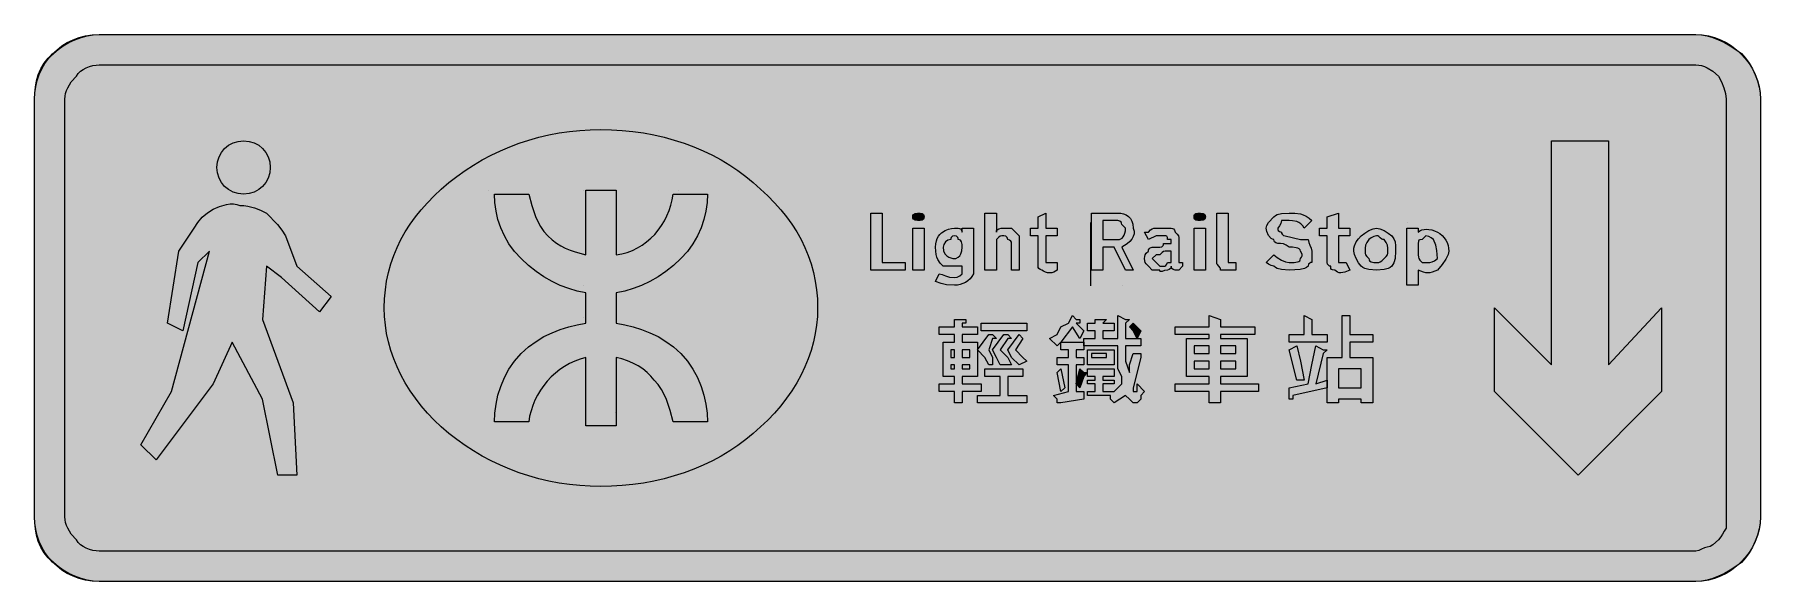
# Model space of a CAD drawing. Header units: metres. Extents: x 11 to 555, y 50 to 222.
import ezdxf

# ---------------------------------------------------------------- set-up
doc = ezdxf.new("R2010")
doc.units = ezdxf.units.M
for name, color, linetype, true_color in [('FILL_BLUE_0000FF', 7, 'Continuous', 0x0000ff), ('FILL_RED_FF0000', 7, 'Continuous', 0xff0000), ('FILL_WHITE_FFFFFF', 7, 'Continuous', 0xffffff), ('STROKE_BLUE_0000FF', 7, 'Continuous', 0x0000ff), ('STROKE_WHITE_FFFFFF', 7, 'Continuous', 0xffffff)]:
    doc.layers.add(name, color=color, linetype=linetype, true_color=true_color)

msp = doc.modelspace()

# ---------------------------------------------------------------- hatches: boundary and pattern name
at = {"layer": 'FILL_BLUE_0000FF', "true_color": 0x0000ff}
h = msp.add_hatch(color=7, dxfattribs=at)
h.dxf.hatch_style = 1
h.paths.add_polyline_path([(535.05, 212.88), (535.95, 212.82), (536.85, 212.65), (537.75, 212.37), (538.65, 211.98), (540.45, 210.85), (542.25, 209.28), (543.13, 207.48), (543.9, 205.68), (544.44, 203.88), (544.65, 202.08), (544.65, 70.08), (544.65, 66.48), (543.94, 65.58), (543.45, 64.68), (542.96, 63.78), (542.25, 62.88), (540.45, 61.23), (539.55, 60.69), (538.65, 60.48), (537.75, 60.29), (536.85, 59.88), (535.95, 59.47), (535.05, 59.28), (31.05, 59.28), (30.1, 59.34), (29.08, 59.5), (28.03, 59.79), (27, 60.18), (26.02, 60.69), (25.14, 61.3), (24.41, 62.04), (23.85, 62.88), (22.27, 64.68), (21.15, 66.48), (20.76, 67.38), (20.47, 68.28), (20.31, 69.18), (20.25, 70.08), (20.25, 202.08), (20.31, 202.98), (20.47, 203.88), (20.76, 204.78), (21.15, 205.68), (22.27, 207.48), (23.85, 209.28), (24.41, 210.12), (25.14, 210.85), (26.02, 211.47), (27, 211.98), (28.03, 212.37), (29.08, 212.65), (30.1, 212.82), (31.05, 212.88), (535.05, 212.88)])
at = {"layer": 'FILL_RED_FF0000', "true_color": 0xff0000}
h = msp.add_hatch(color=7, dxfattribs=at)
h.dxf.hatch_style = 1
h.paths.add_polyline_path([(186.09, 79.75), (182.76, 79.96), (179.47, 80.3), (176.21, 80.79), (173, 81.4), (169.83, 82.15), (166.72, 83.02), (163.65, 84.03), (160.64, 85.16), (157.69, 86.42), (154.81, 87.8), (151.99, 89.3), (149.24, 90.92), (146.56, 92.66), (143.97, 94.51), (141.45, 96.48), (139.05, 98.55), (136.78, 100.69), (134.67, 102.91), (132.69, 105.2), (130.87, 107.55), (129.19, 109.96), (127.67, 112.42), (126.3, 114.93), (125.08, 117.48), (124.02, 120.07), (123.12, 122.69), (122.38, 125.34), (121.8, 128), (121.39, 130.69), (121.13, 133.38), (121.05, 136.08), (121.13, 138.98), (121.39, 141.82), (121.8, 144.6), (122.38, 147.33), (123.12, 150), (124.02, 152.62), (125.08, 155.18), (126.3, 157.68), (127.67, 160.13), (129.19, 162.52), (130.87, 164.85), (132.69, 167.13), (134.67, 169.35), (136.78, 171.52), (139.05, 173.63), (141.45, 175.68), (143.97, 177.65), (146.56, 179.5), (149.24, 181.24), (151.99, 182.86), (154.81, 184.36), (157.69, 185.74), (160.64, 187), (163.65, 188.13), (166.72, 189.14), (169.83, 190.01), (173, 190.76), (176.21, 191.37), (179.47, 191.86), (182.76, 192.2), (186.09, 192.41), (189.45, 192.48), (192.82, 192.41), (196.19, 192.2), (199.54, 191.86), (202.86, 191.37), (206.14, 190.76), (209.38, 190.01), (212.57, 189.14), (215.7, 188.13), (218.76, 187), (221.74, 185.74), (224.63, 184.36), (227.42, 182.86), (230.11, 181.24), (232.68, 179.5), (235.13, 177.65), (237.45, 175.68), (239.85, 173.63), (242.12, 171.52), (244.23, 169.35), (246.21, 167.13), (248.03, 164.85), (249.71, 162.52), (251.23, 160.13), (252.6, 157.68), (253.82, 155.18), (254.88, 152.62), (255.78, 150), (256.52, 147.33), (257.1, 144.6), (257.51, 141.82), (257.77, 138.98), (257.85, 136.08), (257.77, 133.38), (257.51, 130.69), (257.1, 128), (256.52, 125.34), (255.78, 122.69), (254.88, 120.07), (253.82, 117.48), (252.6, 114.93), (251.23, 112.42), (249.71, 109.96), (248.03, 107.55), (246.21, 105.2), (244.23, 102.91), (242.12, 100.69), (239.85, 98.55), (237.45, 96.48), (235.13, 94.51), (232.68, 92.66), (230.11, 90.92), (227.42, 89.3), (224.63, 87.8), (221.74, 86.42), (218.76, 85.16), (215.7, 84.03), (212.57, 83.02), (209.38, 82.15), (206.14, 81.4), (202.86, 80.79), (199.54, 80.3), (196.19, 79.96), (192.82, 79.75), (189.45, 79.68), (186.09, 79.75)])
at = {"layer": 'FILL_WHITE_FFFFFF', "true_color": 0xffffff}
h = msp.add_hatch(color=7, dxfattribs=at)
h.dxf.hatch_style = 1
h.paths.add_polyline_path([(536.85, 222.37), (538.65, 222.05), (540.45, 221.53), (542.25, 220.83), (544.05, 219.96), (545.85, 218.94), (547.65, 217.77), (549.45, 216.48), (550.74, 215.02), (551.91, 213.39), (552.93, 211.61), (553.8, 209.73), (554.5, 207.8), (555.02, 205.85), (555.34, 203.93), (555.45, 202.08), (555.45, 70.08), (555.34, 68.23), (555.02, 66.31), (554.5, 64.36), (553.8, 62.43), (552.93, 60.55), (551.91, 58.77), (550.74, 57.14), (549.45, 55.68), (547.65, 54.39), (545.85, 53.22), (544.05, 52.2), (542.25, 51.33), (540.45, 50.63), (538.65, 50.11), (536.85, 49.79), (535.05, 49.68), (31.05, 49.68), (29.2, 49.79), (27.28, 50.11), (25.33, 50.63), (23.4, 51.33), (21.52, 52.2), (19.74, 53.22), (18.11, 54.39), (16.65, 55.68), (15.01, 57.14), (13.69, 58.77), (12.64, 60.55), (11.85, 62.43), (11.28, 64.36), (10.91, 66.31), (10.71, 68.23), (10.65, 70.08), (10.65, 202.08), (10.71, 203.93), (10.91, 205.85), (11.28, 207.8), (11.85, 209.73), (12.64, 211.61), (13.69, 213.39), (15.01, 215.02), (16.65, 216.48), (18.11, 217.77), (19.74, 218.94), (21.52, 219.96), (23.4, 220.83), (25.33, 221.53), (27.28, 222.05), (29.2, 222.37), (31.05, 222.48), (535.05, 222.48), (536.85, 222.37)])
h = msp.add_hatch(color=7, dxfattribs=at)
h.dxf.hatch_style = 1
h.paths.add_polyline_path([(84.89, 178.74), (84.41, 177.14), (83.66, 175.71), (82.65, 174.48), (81.42, 173.47), (79.99, 172.72), (78.39, 172.24), (76.65, 172.08), (74.91, 172.24), (73.31, 172.72), (71.88, 173.47), (70.65, 174.48), (69.64, 175.71), (68.89, 177.14), (68.41, 178.74), (68.25, 180.48), (68.41, 182.22), (68.89, 183.82), (69.64, 185.25), (70.65, 186.48), (71.88, 187.49), (73.31, 188.24), (74.91, 188.72), (76.65, 188.88), (78.39, 188.72), (79.99, 188.24), (81.42, 187.49), (82.65, 186.48), (83.66, 185.25), (84.41, 183.82), (84.89, 182.22), (85.05, 180.48), (84.89, 178.74)])
h = msp.add_hatch(color=7, dxfattribs=at)
h.dxf.hatch_style = 1
h.paths.add_polyline_path([(507.45, 118.08), (524.25, 136.08), (524.25, 109.68), (497.85, 83.28), (471.45, 109.68), (471.45, 136.08), (489.45, 118.08), (489.45, 188.88), (507.45, 188.88), (507.45, 118.08)])
h = msp.add_hatch(color=7, dxfattribs=at)
h.dxf.hatch_style = 1
h.paths.add_polyline_path([(82.65, 107.28), (73.05, 125.28), (67.05, 112.08), (49.05, 88.08), (44.25, 92.88), (53.85, 109.68), (65.85, 154.08), (62.25, 150.48), (57.45, 128.88), (52.65, 131.28), (56.25, 154.08), (61.05, 161.28), (62.16, 163.06), (63.6, 164.73), (65.27, 166.17), (67.05, 167.28), (69.04, 168.14), (71.25, 168.78), (72.37, 168.94), (73.46, 168.97), (74.5, 168.82), (75.45, 168.48), (76.75, 168.43), (77.94, 168.27), (80.1, 167.73), (82.03, 166.96), (83.85, 166.08), (87.3, 162.48), (88.74, 160.68), (89.85, 158.88), (93.45, 149.28), (104.25, 139.68), (100.65, 134.88), (88.65, 145.68), (83.85, 149.28), (82.65, 132.48), (92.25, 106.08), (93.45, 83.28), (87.45, 83.28), (82.65, 107.28)])
h = msp.add_hatch(color=7, dxfattribs=at)
h.dxf.hatch_style = 1
h.paths.add_polyline_path([(184.65, 140.88), (181.95, 141.44), (179.27, 142.23), (176.61, 143.24), (174, 144.48), (171.44, 145.94), (168.96, 147.63), (166.55, 149.54), (164.25, 151.68), (162.17, 153.98), (160.41, 156.39), (158.96, 158.87), (157.8, 161.43), (156.93, 164.04), (156.32, 166.7), (155.96, 169.38), (155.85, 172.08), (166.65, 172.08), (167.59, 168.5), (168.75, 165.03), (169.49, 163.37), (170.36, 161.79), (171.41, 160.28), (172.65, 158.88), (174, 157.64), (175.37, 156.59), (176.76, 155.72), (178.2, 154.98), (179.69, 154.36), (181.26, 153.82), (184.65, 152.88), (184.65, 173.28), (194.25, 173.28), (194.25, 152.88), (196.02, 153.19), (197.73, 153.66), (199.37, 154.27), (200.94, 155.04), (202.44, 155.93), (203.85, 156.95), (205.17, 158.09), (206.4, 159.33), (207.53, 160.67), (208.56, 162.1), (209.48, 163.61), (210.28, 165.2), (210.97, 166.85), (211.53, 168.55), (211.96, 170.3), (212.25, 172.08), (223.05, 172.08), (222.94, 169.38), (222.58, 166.7), (221.97, 164.04), (221.1, 161.43), (219.94, 158.87), (218.49, 156.39), (216.73, 153.98), (214.65, 151.68), (212.35, 149.54), (209.94, 147.63), (207.46, 145.94), (204.9, 144.48), (202.29, 143.24), (199.63, 142.23), (196.95, 141.44), (194.25, 140.88), (194.25, 131.28), (196.95, 130.77), (199.63, 130.12), (202.29, 129.3), (204.9, 128.28), (207.46, 127.04), (209.94, 125.54), (212.35, 123.77), (214.65, 121.68), (216.73, 119.32), (218.49, 116.79), (219.94, 114.11), (221.1, 111.33), (221.97, 108.5), (222.58, 105.65), (222.94, 102.83), (223.05, 100.08), (212.25, 100.08), (211.31, 103.66), (210.15, 107.13), (209.41, 108.79), (208.54, 110.37), (207.49, 111.88), (206.25, 113.28), (205.24, 114.57), (204.04, 115.75), (202.66, 116.82), (201.15, 117.78), (199.52, 118.62), (197.81, 119.35), (196.05, 119.97), (194.25, 120.48), (194.25, 98.88), (184.65, 98.88), (184.65, 120.48), (182.88, 119.96), (181.17, 119.31), (179.53, 118.53), (177.96, 117.63), (176.46, 116.62), (175.05, 115.5), (173.73, 114.29), (172.5, 112.98), (171.37, 111.59), (170.34, 110.12), (169.42, 108.58), (168.62, 106.98), (167.93, 105.32), (167.37, 103.61), (166.94, 101.86), (166.65, 100.08), (155.85, 100.08), (155.96, 102.83), (156.32, 105.65), (156.93, 108.5), (157.8, 111.33), (158.96, 114.11), (160.41, 116.79), (162.17, 119.32), (164.25, 121.68), (166.55, 123.77), (168.96, 125.54), (171.44, 127.04), (174, 128.28), (176.61, 129.3), (179.27, 130.12), (181.95, 130.77), (184.65, 131.28), (184.65, 140.88)])
h = msp.add_hatch(color=7, dxfattribs=at)
h.dxf.hatch_style = 1
h.paths.add_polyline_path([(274.65, 166.08), (278.25, 166.08), (278.25, 150.48), (285.45, 150.48), (285.45, 148.08), (274.65, 148.08), (274.65, 166.08)])
h = msp.add_hatch(color=7, dxfattribs=at)
h.dxf.hatch_style = 1
h.paths.add_polyline_path([(291.4, 164.48), (291.26, 164.19), (290.85, 163.83), (290.25, 163.68), (289.37, 163.7), (288.6, 163.83), (288.06, 164.19), (287.9, 164.48), (287.85, 164.88), (287.9, 165.28), (288.06, 165.57), (288.6, 165.93), (289.37, 166.06), (290.25, 166.08), (290.85, 165.93), (291.26, 165.57), (291.4, 165.28), (291.45, 164.88), (291.4, 164.48)])
h = msp.add_hatch(color=7, dxfattribs=at)
h.dxf.hatch_style = 1
h.paths.add_polyline_path([(319, 156.88), (318.86, 157.17), (318.45, 157.53), (317.85, 157.68), (317.8, 158.08), (317.66, 158.37), (317.25, 158.73), (316.65, 158.88), (315.94, 158.86), (315.45, 158.73), (314.96, 158.37), (314.25, 157.68), (314.25, 156.48), (314.25, 148.08), (310.65, 148.08), (310.65, 166.08), (314.25, 166.08), (314.25, 160.08), (314.3, 160.48), (314.46, 160.77), (315, 161.13), (315.77, 161.26), (316.65, 161.28), (319.05, 161.28), (321.45, 158.88), (321.45, 156.48), (321.45, 148.08), (319.05, 148.08), (319.05, 156.48), (319, 156.88)])
h = msp.add_hatch(color=7, dxfattribs=at)
h.dxf.hatch_style = 1
h.paths.add_polyline_path([(331.05, 150.48), (332.25, 150.48), (333.45, 150.48), (333.45, 148.08), (332.95, 147.69), (332.36, 147.4), (331.72, 147.24), (331.05, 147.18), (330.38, 147.24), (329.74, 147.4), (329.15, 147.69), (328.65, 148.08), (328.05, 148.23), (327.64, 148.59), (327.5, 148.88), (327.45, 149.28), (327.45, 150.48), (327.45, 158.88), (325.05, 158.88), (325.05, 161.28), (327.45, 161.28), (327.45, 164.88), (329.85, 166.08), (329.85, 161.28), (333.45, 161.28), (333.45, 158.88), (329.85, 158.88), (329.85, 150.48), (331.05, 150.48)])
h = msp.add_hatch(color=7, dxfattribs=at)
h.dxf.hatch_style = 1
h.paths.add_polyline_path([(351.45, 155.28), (347.85, 155.28), (347.85, 148.08), (344.25, 148.08), (344.25, 166.08), (352.65, 166.08), (353.55, 166.02), (354.41, 165.84), (355.22, 165.51), (355.95, 165.03), (356.56, 164.38), (357.04, 163.55), (357.34, 162.52), (357.45, 161.28), (357.74, 160.38), (357.73, 159.5), (357.47, 158.64), (357, 157.83), (356.36, 157.07), (355.59, 156.39), (354.74, 155.78), (353.85, 155.28), (357.45, 148.08), (355.05, 148.08), (351.45, 155.28)])
h.paths.add_polyline_path([(353.1, 157.74), (353.53, 157.9), (353.94, 158.19), (354.3, 158.58), (354.61, 159.09), (354.84, 159.7), (355, 160.44), (355.05, 161.28), (353.85, 162.48), (353.8, 162.88), (353.66, 163.17), (353.25, 163.53), (352.65, 163.68), (347.85, 163.68), (347.85, 157.68), (352.65, 157.68), (353.1, 157.74)], flags=16)
h = msp.add_hatch(color=7, dxfattribs=at)
h.dxf.hatch_style = 1
h.paths.add_polyline_path([(380.2, 164.48), (380.04, 164.19), (379.5, 163.83), (378.73, 163.7), (377.85, 163.68), (377.25, 163.83), (376.84, 164.19), (376.7, 164.48), (376.65, 164.88), (376.7, 165.28), (376.84, 165.57), (377.25, 165.93), (377.85, 166.08), (378.73, 166.06), (379.5, 165.93), (380.04, 165.57), (380.2, 165.28), (380.25, 164.88), (380.2, 164.48)])
h = msp.add_hatch(color=7, dxfattribs=at)
h.dxf.hatch_style = 1
h.paths.add_polyline_path([(383.85, 166.08), (387.45, 166.08), (387.45, 150.48), (388.65, 150.48), (389.85, 150.48), (389.85, 148.08), (388.65, 148.08), (386.25, 148.08), (385.05, 148.08), (385, 148.48), (384.86, 148.79), (384.45, 149.28), (384.04, 149.77), (383.9, 150.08), (383.85, 150.48), (383.85, 166.08)])
h = msp.add_hatch(color=7, dxfattribs=at)
h.dxf.hatch_style = 1
h.paths.add_polyline_path([(410.95, 162.07), (410.36, 162.67), (409.72, 163.09), (409.05, 163.38), (407.74, 163.64), (406.65, 163.68), (404.25, 163.68), (404.06, 162.8), (403.65, 162.03), (403.05, 161.28), (403.1, 160.88), (403.24, 160.59), (403.65, 160.23), (404.25, 160.08), (404.3, 159.68), (404.44, 159.39), (404.85, 159.03), (405.45, 158.88), (410.25, 157.68), (411.45, 157.68), (412.65, 157.68), (412.84, 156.78), (413.25, 155.88), (413.66, 154.98), (413.85, 154.08), (413.85, 152.88), (413.85, 151.68), (413.85, 150.48), (413.45, 150.43), (413.16, 150.29), (412.8, 149.88), (412.65, 149.28), (412.15, 148.88), (411.54, 148.59), (410.1, 148.23), (408.43, 148.1), (406.65, 148.08), (404.25, 148.23), (402.94, 148.59), (402.35, 148.88), (401.85, 149.28), (400.97, 149.47), (400.2, 149.88), (399.45, 150.48), (401.85, 152.88), (402.94, 152), (404.25, 151.23), (405.56, 150.69), (406.65, 150.48), (408.22, 150.5), (409.35, 150.63), (409.74, 150.77), (410.02, 150.99), (410.19, 151.28), (410.25, 151.68), (410.59, 152.13), (410.76, 152.56), (410.78, 152.97), (410.7, 153.33), (410.25, 154.08), (410.14, 154.48), (409.86, 154.77), (409.43, 154.99), (408.9, 155.13), (407.72, 155.26), (406.65, 155.28), (405.75, 155.97), (404.85, 156.33), (403.95, 156.46), (403.05, 156.48), (402.45, 156.63), (402.04, 156.99), (401.9, 157.28), (401.85, 157.68), (401.4, 157.79), (400.97, 158.07), (400.2, 159.03), (399.66, 160.21), (399.45, 161.28), (399.66, 162.18), (400.2, 163.08), (401.85, 164.88), (402.35, 165.28), (402.94, 165.57), (404.25, 165.93), (406.65, 166.08), (408.45, 166.04), (410.25, 165.78), (411.15, 165.49), (412.05, 165.07), (412.95, 164.47), (413.85, 163.68), (411.45, 161.28), (410.95, 162.07)])
h = msp.add_hatch(color=7, dxfattribs=at)
h.dxf.hatch_style = 1
h.paths.add_polyline_path([(423.45, 150.48), (424.65, 150.48), (425.85, 148.08), (424.26, 147.4), (423, 147.18), (422.46, 147.24), (421.97, 147.4), (421.05, 148.08), (420.36, 148.1), (420, 148.23), (419.87, 148.59), (419.85, 149.28), (419.45, 149.33), (419.16, 149.47), (418.8, 149.88), (418.65, 150.48), (418.65, 158.88), (416.25, 158.88), (416.25, 161.28), (418.65, 161.28), (418.65, 164.88), (422.25, 166.08), (422.25, 161.28), (425.85, 161.28), (425.85, 158.88), (422.25, 158.88), (422.25, 150.48), (423.45, 150.48)])
h = msp.add_hatch(color=7, dxfattribs=at)
h.dxf.hatch_style = 1
h.paths.add_polyline_path([(287.85, 148.08), (287.85, 161.28), (291.45, 161.28), (291.45, 148.08), (287.85, 148.08)])
h = msp.add_hatch(color=7, dxfattribs=at)
h.dxf.hatch_style = 1
h.paths.add_polyline_path([(296.57, 150.22), (295.8, 151.38), (295.49, 152.12), (295.26, 152.99), (295.1, 154.04), (295.05, 155.28), (295.12, 156.34), (295.31, 157.26), (295.6, 158.06), (295.99, 158.75), (296.44, 159.33), (296.95, 159.82), (298.05, 160.53), (299.15, 160.96), (300.11, 161.19), (301.05, 161.28), (302.25, 161.28), (302.65, 161.23), (302.94, 161.09), (303.3, 160.68), (303.45, 160.08), (303.45, 161.28), (307.05, 161.28), (307.05, 146.88), (306.55, 146.04), (305.94, 145.3), (305.26, 144.69), (304.5, 144.18), (303.69, 143.79), (302.83, 143.5), (301.95, 143.34), (301.05, 143.28), (298.5, 143.43), (296.83, 143.79), (295.05, 144.48), (296.25, 146.88), (297.17, 146.69), (298.2, 146.28), (299.46, 145.87), (301.05, 145.68), (301.93, 145.87), (302.7, 146.28), (303.45, 146.88), (303.45, 148.08), (303.45, 149.28), (301.05, 149.28), (297.45, 149.28), (296.57, 150.22)])
h.paths.add_polyline_path([(300.04, 158.37), (299.9, 158.08), (299.85, 157.68), (298.97, 157.47), (298.2, 156.93), (297.66, 156.16), (297.45, 155.28), (297.6, 154.09), (298.01, 153.2), (298.59, 152.56), (299.25, 152.13), (300.49, 151.74), (301.05, 151.68), (301.42, 151.74), (302.25, 152.13), (302.69, 152.56), (303.07, 153.2), (303.35, 154.09), (303.45, 155.28), (303.43, 156.16), (303.3, 156.93), (302.94, 157.47), (302.65, 157.63), (302.25, 157.68), (302.2, 158.08), (302.06, 158.37), (301.65, 158.73), (301.05, 158.88), (300.45, 158.73), (300.04, 158.37)], flags=16)
h = msp.add_hatch(color=7, dxfattribs=at)
h.dxf.hatch_style = 1
h.paths.add_polyline_path([(370.65, 148.08), (370.05, 148.23), (369.64, 148.59), (369.5, 148.88), (369.45, 149.28), (369.4, 148.88), (369.26, 148.59), (368.85, 148.23), (368.25, 148.08), (367.37, 147.91), (366.6, 147.63), (366.06, 147.57), (365.9, 147.74), (365.85, 148.08), (363.45, 148.08), (362.25, 149.28), (361.56, 149.99), (361.2, 150.48), (361.07, 150.97), (361.05, 151.68), (361.07, 152.39), (361.2, 152.88), (361.56, 153.37), (362.25, 154.08), (362.3, 154.48), (362.44, 154.77), (362.85, 155.13), (363.45, 155.28), (365.85, 155.28), (366.45, 155.43), (366.86, 155.79), (367, 156.08), (367.05, 156.48), (369.45, 156.48), (369.45, 157.68), (368.25, 157.68), (368.23, 158.37), (368.1, 158.73), (367.74, 158.86), (367.05, 158.88), (365.85, 158.88), (364.65, 158.88), (362.25, 157.68), (361.05, 160.08), (362.25, 160.08), (362.96, 160.77), (363.45, 161.13), (363.94, 161.26), (364.65, 161.28), (365.85, 161.28), (369.45, 161.28), (369.85, 161.23), (370.14, 161.09), (370.5, 160.68), (370.65, 160.08), (371.34, 159.37), (371.7, 158.88), (371.83, 158.39), (371.85, 157.68), (371.85, 156.48), (371.85, 155.28), (371.85, 150.48), (373.05, 150.48), (373.05, 149.28), (371.85, 148.08), (370.65, 148.08)])
h.paths.add_polyline_path([(367.45, 149.33), (367.74, 149.47), (368.1, 149.88), (368.25, 150.48), (369.45, 150.48), (369.45, 151.68), (369.45, 154.08), (368.25, 154.08), (367.54, 154.06), (367.05, 153.93), (366.56, 153.57), (365.85, 152.88), (364.65, 152.88), (363.45, 151.68), (364.65, 150.48), (365.85, 149.28), (367.05, 149.28), (367.45, 149.33)], flags=16)
h = msp.add_hatch(color=7, dxfattribs=at)
h.dxf.hatch_style = 1
h.paths.add_polyline_path([(376.65, 148.08), (376.65, 161.28), (380.25, 161.28), (380.25, 148.08), (376.65, 148.08)])
h = msp.add_hatch(color=7, dxfattribs=at)
h.dxf.hatch_style = 1
h.paths.add_polyline_path([(427.26, 155.67), (427.8, 156.93), (428.57, 157.96), (429.45, 158.88), (430.54, 159.76), (431.85, 160.53), (433.16, 161.07), (434.25, 161.28), (435.34, 161.07), (436.65, 160.53), (437.96, 159.76), (439.05, 158.88), (439.74, 157.96), (440.1, 156.93), (440.23, 155.67), (440.25, 154.08), (440.1, 151.68), (439.74, 150.37), (439.45, 149.78), (439.05, 149.28), (438.55, 148.88), (437.96, 148.59), (436.65, 148.23), (434.25, 148.08), (431.85, 148.23), (430.54, 148.59), (429.95, 148.88), (429.45, 149.28), (428.57, 150.37), (427.8, 151.68), (427.26, 152.99), (427.05, 154.08), (427.1, 154.93), (427.26, 155.67)])
h.paths.add_polyline_path([(432.6, 158.28), (431.85, 157.68), (431.16, 156.78), (430.8, 155.88), (430.67, 154.98), (430.65, 154.08), (430.67, 153.37), (430.8, 152.88), (431.16, 152.39), (431.85, 151.68), (431.9, 151.28), (432.06, 150.99), (432.6, 150.63), (433.37, 150.5), (434.25, 150.48), (434.96, 150.5), (435.45, 150.63), (435.94, 150.99), (436.65, 151.68), (437.34, 152.39), (437.7, 152.88), (437.83, 153.37), (437.85, 154.08), (437.83, 154.98), (437.7, 155.88), (437.34, 156.78), (436.65, 157.68), (436.25, 157.73), (435.94, 157.87), (435.45, 158.28), (434.96, 158.69), (434.65, 158.83), (434.25, 158.88), (433.37, 158.69), (432.6, 158.28)], flags=16)
h = msp.add_hatch(color=7, dxfattribs=at)
h.dxf.hatch_style = 1
h.paths.add_polyline_path([(448.56, 160.75), (449.24, 160.92), (450, 160.98), (450.81, 160.92), (451.67, 160.75), (452.55, 160.47), (453.45, 160.08), (454.29, 159.58), (455.02, 158.97), (455.64, 158.29), (456.15, 157.53), (456.54, 156.72), (456.82, 155.86), (456.99, 154.98), (457.05, 154.08), (456.82, 152.97), (456.15, 151.53), (455.02, 149.86), (453.45, 148.08), (451.84, 147.4), (451.13, 147.24), (450.45, 147.18), (449.77, 147.24), (449.06, 147.4), (447.45, 148.08), (447.45, 143.28), (443.85, 143.28), (443.85, 161.28), (447.45, 161.28), (447.45, 160.08), (447.95, 160.47), (448.56, 160.75)])
h.paths.add_polyline_path([(447.6, 157.53), (447.47, 157.17), (447.45, 156.48), (447.45, 155.28), (447.45, 152.88), (447.47, 152.17), (447.6, 151.68), (447.96, 151.19), (448.65, 150.48), (451.05, 150.48), (451.8, 150.63), (452.57, 150.99), (453.45, 151.68), (453.3, 154.23), (452.94, 155.9), (452.25, 157.68), (451.5, 158.28), (450.73, 158.69), (449.85, 158.88), (448.65, 157.68), (447.96, 157.66), (447.6, 157.53)], flags=16)
h = msp.add_hatch(color=7, dxfattribs=at)
h.dxf.hatch_style = 1
h.paths.add_polyline_path([(304.65, 131.28), (303.45, 131.28), (303.45, 130.08), (308.25, 130.08), (308.25, 127.68), (303.45, 127.68), (303.45, 125.28), (308.25, 125.28), (308.25, 114.48), (303.45, 114.48), (303.45, 112.08), (309.45, 112.08), (309.45, 109.68), (303.45, 109.68), (303.45, 106.08), (301.05, 106.08), (301.05, 109.68), (296.25, 109.68), (296.25, 112.08), (301.05, 112.08), (301.05, 114.48), (297.45, 114.48), (297.45, 125.28), (301.05, 125.28), (301.05, 127.68), (296.25, 127.68), (296.25, 130.08), (301.05, 130.08), (301.05, 132.48), (303.45, 132.48), (304.65, 132.48), (304.65, 131.28)])
h.paths.add_polyline_path([(301.05, 120.48), (301.05, 122.88), (299.85, 122.88), (299.85, 120.48), (301.05, 120.48)], flags=16)
h.paths.add_polyline_path([(303.45, 120.48), (305.85, 120.48), (305.85, 122.88), (303.45, 122.88), (303.45, 120.48)], flags=16)
h.paths.add_polyline_path([(299.85, 118.08), (299.85, 116.88), (301.05, 116.88), (301.05, 118.08), (299.85, 118.08)], flags=16)
h.paths.add_polyline_path([(305.85, 118.08), (303.45, 118.08), (303.45, 116.88), (305.85, 116.88), (305.85, 118.08)], flags=16)
h = msp.add_hatch(color=7, dxfattribs=at)
h.dxf.hatch_style = 1
h.paths.add_polyline_path([(323.85, 131.28), (323.85, 128.88), (309.45, 128.88), (309.45, 131.28), (323.85, 131.28)])
h = msp.add_hatch(color=7, dxfattribs=at)
h.dxf.hatch_style = 1
h.paths.add_polyline_path([(334.65, 130.08), (337.05, 131.28), (338.25, 133.68), (339.45, 132.48), (340.65, 132.48), (340.65, 131.28), (339.45, 131.28), (341.85, 128.88), (340.65, 126.48), (338.25, 130.08), (334.65, 125.28), (333.45, 124.08), (331.05, 126.48), (333.45, 127.68), (334.65, 130.08)])
h = msp.add_hatch(color=7, dxfattribs=at)
h.dxf.hatch_style = 1
h.paths.add_polyline_path([(345.45, 131.28), (345.45, 132.48), (347.85, 132.48), (349.05, 132.48), (347.85, 131.28), (351.45, 131.28), (351.45, 128.88), (347.85, 128.88), (347.85, 126.48), (352.65, 126.48), (352.65, 133.68), (355.05, 132.48), (356.25, 132.48), (355.05, 131.28), (355.05, 126.48), (359.85, 126.48), (359.85, 124.08), (355.05, 124.08), (355.05, 119.28), (356.25, 115.68), (356.25, 118.08), (357.45, 121.68), (359.85, 121.68), (359.85, 120.48), (357.45, 110.88), (357.45, 109.68), (358.65, 109.68), (358.65, 112.08), (361.05, 109.68), (359.85, 108.48), (359.85, 107.28), (358.65, 106.08), (357.45, 106.08), (356.25, 107.28), (355.05, 108.48), (351.45, 106.08), (350.25, 107.28), (350.25, 108.48), (343.05, 108.48), (343.05, 109.68), (345.45, 109.68), (345.45, 112.08), (343.05, 112.08), (343.05, 113.28), (345.45, 113.28), (345.45, 114.48), (343.05, 114.48), (343.05, 116.88), (351.45, 116.88), (351.45, 114.48), (347.85, 114.48), (347.85, 113.28), (351.45, 113.28), (351.45, 112.08), (347.85, 112.08), (347.85, 109.68), (351.45, 109.68), (352.65, 110.88), (353.85, 112.08), (353.85, 114.48), (352.65, 116.88), (352.65, 120.48), (352.65, 124.08), (341.85, 124.08), (341.85, 126.48), (345.45, 126.48), (345.45, 128.88), (343.05, 128.88), (343.05, 131.28), (345.45, 131.28)])
h = msp.add_hatch(color=7, dxfattribs=at)
h.dxf.hatch_style = 1
h.paths.add_polyline_path([(357.45, 128.88), (356.25, 130.08), (357.45, 131.28), (359.85, 128.88), (358.65, 126.48), (357.45, 128.88)])
h = msp.add_hatch(color=7, dxfattribs=at)
h.dxf.hatch_style = 1
h.paths.add_polyline_path([(395.85, 130.08), (395.85, 127.68), (385.05, 127.68), (385.05, 126.48), (393.45, 126.48), (393.45, 114.48), (385.05, 114.48), (385.05, 112.08), (397.05, 112.08), (397.05, 109.68), (385.05, 109.68), (385.05, 106.08), (381.45, 106.08), (381.45, 109.68), (370.65, 109.68), (370.65, 112.08), (381.45, 112.08), (381.45, 114.48), (374.25, 114.48), (374.25, 126.48), (381.45, 126.48), (381.45, 127.68), (370.65, 127.68), (370.65, 130.08), (381.45, 130.08), (381.45, 133.68), (385.05, 132.48), (385.05, 130.08), (395.85, 130.08)])
h.paths.add_polyline_path([(381.45, 121.68), (381.45, 124.08), (376.65, 124.08), (376.65, 121.68), (381.45, 121.68)], flags=16)
h.paths.add_polyline_path([(376.65, 116.88), (381.45, 116.88), (381.45, 119.28), (376.65, 119.28), (376.65, 116.88)], flags=16)
h.paths.add_polyline_path([(385.05, 124.08), (385.05, 121.68), (389.85, 121.68), (389.85, 124.08), (385.05, 124.08)], flags=16)
h.paths.add_polyline_path([(389.85, 119.28), (385.05, 119.28), (385.05, 116.88), (389.85, 116.88), (389.85, 119.28)], flags=16)
h = msp.add_hatch(color=7, dxfattribs=at)
h.dxf.hatch_style = 1
h.paths.add_polyline_path([(418.65, 127.68), (418.65, 125.28), (406.65, 125.28), (406.65, 127.68), (411.45, 127.68), (411.45, 133.68), (413.85, 132.48), (413.85, 127.68), (418.65, 127.68)])
h = msp.add_hatch(color=7, dxfattribs=at)
h.dxf.hatch_style = 1
h.paths.add_polyline_path([(433.05, 125.28), (425.85, 125.28), (425.85, 120.48), (433.05, 120.48), (433.05, 106.08), (429.45, 106.08), (429.45, 107.28), (422.25, 107.28), (422.25, 106.08), (418.65, 106.08), (418.65, 120.48), (423.45, 120.48), (423.45, 133.68), (425.85, 133.68), (425.85, 132.48), (425.85, 127.68), (433.05, 127.68), (433.05, 125.28)])
h.paths.add_polyline_path([(429.45, 116.88), (422.25, 116.88), (422.25, 110.88), (429.45, 110.88), (429.45, 116.88)], flags=16)
h = msp.add_hatch(color=7, dxfattribs=at)
h.dxf.hatch_style = 1
h.paths.add_polyline_path([(313.05, 127.68), (314.25, 126.48), (313.05, 126.48), (311.85, 122.88), (313.05, 120.48), (313.05, 118.08), (311.85, 118.08), (310.65, 120.48), (308.25, 122.88), (311.85, 127.68), (313.05, 127.68)])
h = msp.add_hatch(color=7, dxfattribs=at)
h.dxf.hatch_style = 1
h.paths.add_polyline_path([(317.85, 127.68), (319.05, 126.48), (317.85, 126.48), (315.45, 122.88), (317.85, 120.48), (319.05, 118.08), (315.45, 118.08), (314.25, 120.48), (313.05, 122.88), (316.65, 127.68), (317.85, 127.68)])
h = msp.add_hatch(color=7, dxfattribs=at)
h.dxf.hatch_style = 1
h.paths.add_polyline_path([(322.65, 120.48), (323.85, 119.28), (321.45, 118.08), (319.05, 120.48), (317.85, 122.88), (321.45, 127.68), (322.65, 126.48), (320.25, 122.88), (322.65, 120.48)])
h = msp.add_hatch(color=7, dxfattribs=at)
h.dxf.hatch_style = 1
h.paths.add_polyline_path([(334.65, 106.08), (333.45, 106.08), (333.45, 107.28), (332.25, 108.48), (337.05, 109.68), (337.05, 118.08), (333.45, 118.08), (333.45, 120.48), (337.05, 120.48), (337.05, 122.88), (334.65, 122.88), (334.65, 125.28), (341.85, 125.28), (341.85, 122.88), (339.45, 122.88), (339.45, 120.48), (341.85, 120.48), (341.85, 118.08), (339.45, 118.08), (339.45, 112.08), (339.45, 109.68), (341.85, 109.68), (341.85, 107.28), (334.65, 106.08)])
h = msp.add_hatch(color=7, dxfattribs=at)
h.dxf.hatch_style = 1
h.paths.add_polyline_path([(351.45, 118.08), (343.05, 118.08), (343.05, 122.88), (351.45, 122.88), (351.45, 118.08)])
h.paths.add_polyline_path([(349.05, 121.68), (344.25, 121.68), (344.25, 120.48), (349.05, 120.48), (349.05, 121.68)], flags=16)
h = msp.add_hatch(color=7, dxfattribs=at)
h.dxf.hatch_style = 1
h.paths.add_polyline_path([(412.65, 112.08), (413.85, 118.08), (415.05, 124.08), (417.45, 122.88), (418.65, 122.88), (417.45, 121.68), (415.05, 112.08), (418.65, 113.28), (418.65, 110.88), (407.85, 108.48), (407.85, 107.28), (406.65, 107.28), (406.65, 108.48), (406.65, 110.88), (412.65, 112.08)])
h = msp.add_hatch(color=7, dxfattribs=at)
h.dxf.hatch_style = 1
h.paths.add_polyline_path([(406.65, 122.88), (409.05, 124.08), (410.25, 119.28), (411.45, 113.28), (409.05, 113.28), (406.65, 122.88)])
h = msp.add_hatch(color=7, dxfattribs=at)
h.dxf.hatch_style = 1
h.paths.add_polyline_path([(322.65, 116.88), (322.65, 114.48), (317.85, 114.48), (317.85, 108.48), (323.85, 108.48), (323.85, 106.08), (308.25, 106.08), (308.25, 108.48), (315.45, 108.48), (315.45, 114.48), (310.65, 114.48), (310.65, 116.88), (322.65, 116.88)])
h = msp.add_hatch(color=7, dxfattribs=at)
h.dxf.hatch_style = 1
h.paths.add_polyline_path([(333.45, 115.68), (334.65, 116.88), (335.85, 110.88), (334.65, 109.68), (333.45, 115.68)])
h = msp.add_hatch(color=7, dxfattribs=at)
h.dxf.hatch_style = 1
h.paths.add_polyline_path([(343.05, 115.68), (341.85, 114.48), (340.65, 110.88), (339.45, 112.08), (340.65, 116.88), (341.85, 115.68), (343.05, 115.68)])

# ---------------------------------------------------------------- linework, layer by layer
at = {"layer": 'FILL_BLUE_0000FF', "lineweight": 0, "true_color": 0x0000ff}
msp.add_lwpolyline([(535.05, 212.88), (535.95, 212.82), (536.85, 212.65), (537.75, 212.37), (538.65, 211.98), (540.45, 210.85), (542.25, 209.28), (543.13, 207.48), (543.9, 205.68), (544.44, 203.88), (544.65, 202.08), (544.65, 70.08), (544.65, 66.48), (543.94, 65.58), (543.45, 64.68), (542.96, 63.78), (542.25, 62.88), (540.45, 61.23), (539.55, 60.69), (538.65, 60.48), (537.75, 60.29), (536.85, 59.88), (535.95, 59.47), (535.05, 59.28), (31.05, 59.28), (30.1, 59.34), (29.08, 59.5), (28.03, 59.79), (27, 60.18), (26.02, 60.69), (25.14, 61.3), (24.41, 62.04), (23.85, 62.88), (22.27, 64.68), (21.15, 66.48), (20.76, 67.38), (20.47, 68.28), (20.31, 69.18), (20.25, 70.08), (20.25, 202.08), (20.31, 202.98), (20.47, 203.88), (20.76, 204.78), (21.15, 205.68), (22.27, 207.48), (23.85, 209.28), (24.41, 210.12), (25.14, 210.85), (26.02, 211.47), (27, 211.98), (28.03, 212.37), (29.08, 212.65), (30.1, 212.82), (31.05, 212.88)], close=True, dxfattribs=at)
at = {"layer": 'FILL_RED_FF0000', "lineweight": 0, "true_color": 0xff0000}
msp.add_lwpolyline([(186.09, 79.75), (182.76, 79.96), (179.47, 80.3), (176.21, 80.79), (173, 81.4), (169.83, 82.15), (166.72, 83.02), (163.65, 84.03), (160.64, 85.16), (157.69, 86.42), (154.81, 87.8), (151.99, 89.3), (149.24, 90.92), (146.56, 92.66), (143.97, 94.51), (141.45, 96.48), (139.05, 98.55), (136.78, 100.69), (134.67, 102.91), (132.69, 105.2), (130.87, 107.55), (129.19, 109.96), (127.67, 112.42), (126.3, 114.93), (125.08, 117.48), (124.02, 120.07), (123.12, 122.69), (122.38, 125.34), (121.8, 128), (121.39, 130.69), (121.13, 133.38), (121.05, 136.08), (121.13, 138.98), (121.39, 141.82), (121.8, 144.6), (122.38, 147.33), (123.12, 150), (124.02, 152.62), (125.08, 155.18), (126.3, 157.68), (127.67, 160.13), (129.19, 162.52), (130.87, 164.85), (132.69, 167.13), (134.67, 169.35), (136.78, 171.52), (139.05, 173.63), (141.45, 175.68), (143.97, 177.65), (146.56, 179.5), (149.24, 181.24), (151.99, 182.86), (154.81, 184.36), (157.69, 185.74), (160.64, 187), (163.65, 188.13), (166.72, 189.14), (169.83, 190.01), (173, 190.76), (176.21, 191.37), (179.47, 191.86), (182.76, 192.2), (186.09, 192.41), (189.45, 192.48), (192.82, 192.41), (196.19, 192.2), (199.54, 191.86), (202.86, 191.37), (206.14, 190.76), (209.38, 190.01), (212.57, 189.14), (215.7, 188.13), (218.76, 187), (221.74, 185.74), (224.63, 184.36), (227.42, 182.86), (230.11, 181.24), (232.68, 179.5), (235.13, 177.65), (237.45, 175.68), (239.85, 173.63), (242.12, 171.52), (244.23, 169.35), (246.21, 167.13), (248.03, 164.85), (249.71, 162.52), (251.23, 160.13), (252.6, 157.68), (253.82, 155.18), (254.88, 152.62), (255.78, 150), (256.52, 147.33), (257.1, 144.6), (257.51, 141.82), (257.77, 138.98), (257.85, 136.08), (257.77, 133.38), (257.51, 130.69), (257.1, 128), (256.52, 125.34), (255.78, 122.69), (254.88, 120.07), (253.82, 117.48), (252.6, 114.93), (251.23, 112.42), (249.71, 109.96), (248.03, 107.55), (246.21, 105.2), (244.23, 102.91), (242.12, 100.69), (239.85, 98.55), (237.45, 96.48), (235.13, 94.51), (232.68, 92.66), (230.11, 90.92), (227.42, 89.3), (224.63, 87.8), (221.74, 86.42), (218.76, 85.16), (215.7, 84.03), (212.57, 83.02), (209.38, 82.15), (206.14, 81.4), (202.86, 80.79), (199.54, 80.3), (196.19, 79.96), (192.82, 79.75), (189.45, 79.68)], close=True, dxfattribs=at)
at = {"layer": 'FILL_WHITE_FFFFFF', "lineweight": 0, "true_color": 0xffffff}
for points in [[(536.85, 222.37), (538.65, 222.05), (540.45, 221.53), (542.25, 220.83), (544.05, 219.96), (545.85, 218.94), (547.65, 217.77), (549.45, 216.48), (550.74, 215.02), (551.91, 213.39), (552.93, 211.61), (553.8, 209.73), (554.5, 207.8), (555.02, 205.85), (555.34, 203.93), (555.45, 202.08), (555.45, 70.08), (555.34, 68.23), (555.02, 66.31), (554.5, 64.36), (553.8, 62.43), (552.93, 60.55), (551.91, 58.77), (550.74, 57.14), (549.45, 55.68), (547.65, 54.39), (545.85, 53.22), (544.05, 52.2), (542.25, 51.33), (540.45, 50.63), (538.65, 50.11), (536.85, 49.79), (535.05, 49.68), (31.05, 49.68), (29.2, 49.79), (27.28, 50.11), (25.33, 50.63), (23.4, 51.33), (21.52, 52.2), (19.74, 53.22), (18.11, 54.39), (16.65, 55.68), (15.01, 57.14), (13.69, 58.77), (12.64, 60.55), (11.85, 62.43), (11.28, 64.36), (10.91, 66.31), (10.71, 68.23), (10.65, 70.08), (10.65, 202.08), (10.71, 203.93), (10.91, 205.85), (11.28, 207.8), (11.85, 209.73), (12.64, 211.61), (13.69, 213.39), (15.01, 215.02), (16.65, 216.48), (18.11, 217.77), (19.74, 218.94), (21.52, 219.96), (23.4, 220.83), (25.33, 221.53), (27.28, 222.05), (29.2, 222.37), (31.05, 222.48), (535.05, 222.48)], [(84.89, 178.74), (84.41, 177.14), (83.66, 175.71), (82.65, 174.48), (81.42, 173.47), (79.99, 172.72), (78.39, 172.24), (76.65, 172.08), (74.91, 172.24), (73.31, 172.72), (71.88, 173.47), (70.65, 174.48), (69.64, 175.71), (68.89, 177.14), (68.41, 178.74), (68.25, 180.48), (68.41, 182.22), (68.89, 183.82), (69.64, 185.25), (70.65, 186.48), (71.88, 187.49), (73.31, 188.24), (74.91, 188.72), (76.65, 188.88), (78.39, 188.72), (79.99, 188.24), (81.42, 187.49), (82.65, 186.48), (83.66, 185.25), (84.41, 183.82), (84.89, 182.22), (85.05, 180.48)], [(507.45, 118.08), (524.25, 136.08), (524.25, 109.68), (497.85, 83.28), (471.45, 109.68), (471.45, 136.08), (489.45, 118.08), (489.45, 188.88), (507.45, 188.88)], [(82.65, 107.28), (73.05, 125.28), (67.05, 112.08), (49.05, 88.08), (44.25, 92.88), (53.85, 109.68), (65.85, 154.08), (62.25, 150.48), (57.45, 128.88), (52.65, 131.28), (56.25, 154.08), (61.05, 161.28), (62.16, 163.06), (63.6, 164.73), (65.27, 166.17), (67.05, 167.28), (69.04, 168.14), (71.25, 168.78), (72.37, 168.94), (73.46, 168.97), (74.5, 168.82), (75.45, 168.48), (76.75, 168.43), (77.94, 168.27), (80.1, 167.73), (82.03, 166.96), (83.85, 166.08), (87.3, 162.48), (88.74, 160.68), (89.85, 158.88), (93.45, 149.28), (104.25, 139.68), (100.65, 134.88), (88.65, 145.68), (83.85, 149.28), (82.65, 132.48), (92.25, 106.08), (93.45, 83.28), (87.45, 83.28)], [(184.65, 140.88), (181.95, 141.44), (179.27, 142.23), (176.61, 143.24), (174, 144.48), (171.44, 145.94), (168.96, 147.63), (166.55, 149.54), (164.25, 151.68), (162.17, 153.98), (160.41, 156.39), (158.96, 158.87), (157.8, 161.43), (156.93, 164.04), (156.32, 166.7), (155.96, 169.38), (155.85, 172.08), (166.65, 172.08), (167.59, 168.5), (168.75, 165.03), (169.49, 163.37), (170.36, 161.79), (171.41, 160.28), (172.65, 158.88), (174, 157.64), (175.37, 156.59), (176.76, 155.72), (178.2, 154.98), (179.69, 154.36), (181.26, 153.82), (184.65, 152.88), (184.65, 173.28), (194.25, 173.28), (194.25, 152.88), (196.02, 153.19), (197.73, 153.66), (199.37, 154.27), (200.94, 155.04), (202.44, 155.93), (203.85, 156.95), (205.17, 158.09), (206.4, 159.33), (207.53, 160.67), (208.56, 162.1), (209.48, 163.61), (210.28, 165.2), (210.97, 166.85), (211.53, 168.55), (211.96, 170.3), (212.25, 172.08), (223.05, 172.08), (222.94, 169.38), (222.58, 166.7), (221.97, 164.04), (221.1, 161.43), (219.94, 158.87), (218.49, 156.39), (216.73, 153.98), (214.65, 151.68), (212.35, 149.54), (209.94, 147.63), (207.46, 145.94), (204.9, 144.48), (202.29, 143.24), (199.63, 142.23), (196.95, 141.44), (194.25, 140.88), (194.25, 131.28), (196.95, 130.77), (199.63, 130.12), (202.29, 129.3), (204.9, 128.28), (207.46, 127.04), (209.94, 125.54), (212.35, 123.77), (214.65, 121.68), (216.73, 119.32), (218.49, 116.79), (219.94, 114.11), (221.1, 111.33), (221.97, 108.5), (222.58, 105.65), (222.94, 102.83), (223.05, 100.08), (212.25, 100.08), (211.31, 103.66), (210.15, 107.13), (209.41, 108.79), (208.54, 110.37), (207.49, 111.88), (206.25, 113.28), (205.24, 114.57), (204.04, 115.75), (202.66, 116.82), (201.15, 117.78), (199.52, 118.62), (197.81, 119.35), (196.05, 119.97), (194.25, 120.48), (194.25, 98.88), (184.65, 98.88), (184.65, 120.48), (182.88, 119.96), (181.17, 119.31), (179.53, 118.53), (177.96, 117.63), (176.46, 116.62), (175.05, 115.5), (173.73, 114.29), (172.5, 112.98), (171.37, 111.59), (170.34, 110.12), (169.42, 108.58), (168.62, 106.98), (167.93, 105.32), (167.37, 103.61), (166.94, 101.86), (166.65, 100.08), (155.85, 100.08), (155.96, 102.83), (156.32, 105.65), (156.93, 108.5), (157.8, 111.33), (158.96, 114.11), (160.41, 116.79), (162.17, 119.32), (164.25, 121.68), (166.55, 123.77), (168.96, 125.54), (171.44, 127.04), (174, 128.28), (176.61, 129.3), (179.27, 130.12), (181.95, 130.77), (184.65, 131.28)], [(274.65, 166.08), (278.25, 166.08), (278.25, 150.48), (285.45, 150.48), (285.45, 148.08), (274.65, 148.08)], [(291.4, 164.48), (291.26, 164.19), (290.85, 163.83), (290.25, 163.68), (289.37, 163.7), (288.6, 163.83), (288.06, 164.19), (287.9, 164.48), (287.85, 164.88), (287.9, 165.28), (288.06, 165.57), (288.6, 165.93), (289.37, 166.06), (290.25, 166.08), (290.85, 165.93), (291.26, 165.57), (291.4, 165.28), (291.45, 164.88)], [(319, 156.88), (318.86, 157.17), (318.45, 157.53), (317.85, 157.68), (317.8, 158.08), (317.66, 158.37), (317.25, 158.73), (316.65, 158.88), (315.94, 158.86), (315.45, 158.73), (314.96, 158.37), (314.25, 157.68), (314.25, 156.48), (314.25, 148.08), (310.65, 148.08), (310.65, 166.08), (314.25, 166.08), (314.25, 160.08), (314.3, 160.48), (314.46, 160.77), (315, 161.13), (315.77, 161.26), (316.65, 161.28), (319.05, 161.28), (321.45, 158.88), (321.45, 156.48), (321.45, 148.08), (319.05, 148.08), (319.05, 156.48)], [(331.05, 150.48), (332.25, 150.48), (333.45, 150.48), (333.45, 148.08), (332.95, 147.69), (332.36, 147.4), (331.72, 147.24), (331.05, 147.18), (330.38, 147.24), (329.74, 147.4), (329.15, 147.69), (328.65, 148.08), (328.05, 148.23), (327.64, 148.59), (327.5, 148.88), (327.45, 149.28), (327.45, 150.48), (327.45, 158.88), (325.05, 158.88), (325.05, 161.28), (327.45, 161.28), (327.45, 164.88), (329.85, 166.08), (329.85, 161.28), (333.45, 161.28), (333.45, 158.88), (329.85, 158.88), (329.85, 150.48)], [(351.45, 155.28), (347.85, 155.28), (347.85, 148.08), (344.25, 148.08), (344.25, 166.08), (352.65, 166.08), (353.55, 166.02), (354.41, 165.84), (355.22, 165.51), (355.95, 165.03), (356.56, 164.38), (357.04, 163.55), (357.34, 162.52), (357.45, 161.28), (357.74, 160.38), (357.73, 159.5), (357.47, 158.64), (357, 157.83), (356.36, 157.07), (355.59, 156.39), (354.74, 155.78), (353.85, 155.28), (357.45, 148.08), (355.05, 148.08)], [(353.1, 157.74), (353.53, 157.9), (353.94, 158.19), (354.3, 158.58), (354.61, 159.09), (354.84, 159.7), (355, 160.44), (355.05, 161.28), (353.85, 162.48), (353.8, 162.88), (353.66, 163.17), (353.25, 163.53), (352.65, 163.68), (347.85, 163.68), (347.85, 157.68), (352.65, 157.68)], [(380.2, 164.48), (380.04, 164.19), (379.5, 163.83), (378.73, 163.7), (377.85, 163.68), (377.25, 163.83), (376.84, 164.19), (376.7, 164.48), (376.65, 164.88), (376.7, 165.28), (376.84, 165.57), (377.25, 165.93), (377.85, 166.08), (378.73, 166.06), (379.5, 165.93), (380.04, 165.57), (380.2, 165.28), (380.25, 164.88)], [(383.85, 166.08), (387.45, 166.08), (387.45, 150.48), (388.65, 150.48), (389.85, 150.48), (389.85, 148.08), (388.65, 148.08), (386.25, 148.08), (385.05, 148.08), (385, 148.48), (384.86, 148.79), (384.45, 149.28), (384.04, 149.77), (383.9, 150.08), (383.85, 150.48)], [(410.95, 162.07), (410.36, 162.67), (409.72, 163.09), (409.05, 163.38), (407.74, 163.64), (406.65, 163.68), (404.25, 163.68), (404.06, 162.8), (403.65, 162.03), (403.05, 161.28), (403.1, 160.88), (403.24, 160.59), (403.65, 160.23), (404.25, 160.08), (404.3, 159.68), (404.44, 159.39), (404.85, 159.03), (405.45, 158.88), (410.25, 157.68), (411.45, 157.68), (412.65, 157.68), (412.84, 156.78), (413.25, 155.88), (413.66, 154.98), (413.85, 154.08), (413.85, 152.88), (413.85, 151.68), (413.85, 150.48), (413.45, 150.43), (413.16, 150.29), (412.8, 149.88), (412.65, 149.28), (412.15, 148.88), (411.54, 148.59), (410.1, 148.23), (408.43, 148.1), (406.65, 148.08), (404.25, 148.23), (402.94, 148.59), (402.35, 148.88), (401.85, 149.28), (400.97, 149.47), (400.2, 149.88), (399.45, 150.48), (401.85, 152.88), (402.94, 152), (404.25, 151.23), (405.56, 150.69), (406.65, 150.48), (408.22, 150.5), (409.35, 150.63), (409.74, 150.77), (410.02, 150.99), (410.19, 151.28), (410.25, 151.68), (410.59, 152.13), (410.76, 152.56), (410.78, 152.97), (410.7, 153.33), (410.25, 154.08), (410.14, 154.48), (409.86, 154.77), (409.43, 154.99), (408.9, 155.13), (407.72, 155.26), (406.65, 155.28), (405.75, 155.97), (404.85, 156.33), (403.95, 156.46), (403.05, 156.48), (402.45, 156.63), (402.04, 156.99), (401.9, 157.28), (401.85, 157.68), (401.4, 157.79), (400.97, 158.07), (400.2, 159.03), (399.66, 160.21), (399.45, 161.28), (399.66, 162.18), (400.2, 163.08), (401.85, 164.88), (402.35, 165.28), (402.94, 165.57), (404.25, 165.93), (406.65, 166.08), (408.45, 166.04), (410.25, 165.78), (411.15, 165.49), (412.05, 165.07), (412.95, 164.47), (413.85, 163.68), (411.45, 161.28)], [(423.45, 150.48), (424.65, 150.48), (425.85, 148.08), (424.26, 147.4), (423, 147.18), (422.46, 147.24), (421.97, 147.4), (421.05, 148.08), (420.36, 148.1), (420, 148.23), (419.87, 148.59), (419.85, 149.28), (419.45, 149.33), (419.16, 149.47), (418.8, 149.88), (418.65, 150.48), (418.65, 158.88), (416.25, 158.88), (416.25, 161.28), (418.65, 161.28), (418.65, 164.88), (422.25, 166.08), (422.25, 161.28), (425.85, 161.28), (425.85, 158.88), (422.25, 158.88), (422.25, 150.48)], [(287.85, 148.08), (287.85, 161.28), (291.45, 161.28), (291.45, 148.08)], [(296.57, 150.22), (295.8, 151.38), (295.49, 152.12), (295.26, 152.99), (295.1, 154.04), (295.05, 155.28), (295.12, 156.34), (295.31, 157.26), (295.6, 158.06), (295.99, 158.75), (296.44, 159.33), (296.95, 159.82), (298.05, 160.53), (299.15, 160.96), (300.11, 161.19), (301.05, 161.28), (302.25, 161.28), (302.65, 161.23), (302.94, 161.09), (303.3, 160.68), (303.45, 160.08), (303.45, 161.28), (307.05, 161.28), (307.05, 146.88), (306.55, 146.04), (305.94, 145.3), (305.26, 144.69), (304.5, 144.18), (303.69, 143.79), (302.83, 143.5), (301.95, 143.34), (301.05, 143.28), (298.5, 143.43), (296.83, 143.79), (295.05, 144.48), (296.25, 146.88), (297.17, 146.69), (298.2, 146.28), (299.46, 145.87), (301.05, 145.68), (301.93, 145.87), (302.7, 146.28), (303.45, 146.88), (303.45, 148.08), (303.45, 149.28), (301.05, 149.28), (297.45, 149.28)], [(300.04, 158.37), (299.9, 158.08), (299.85, 157.68), (298.97, 157.47), (298.2, 156.93), (297.66, 156.16), (297.45, 155.28), (297.6, 154.09), (298.01, 153.2), (298.59, 152.56), (299.25, 152.13), (300.49, 151.74), (301.05, 151.68), (301.42, 151.74), (302.25, 152.13), (302.69, 152.56), (303.07, 153.2), (303.35, 154.09), (303.45, 155.28), (303.43, 156.16), (303.3, 156.93), (302.94, 157.47), (302.65, 157.63), (302.25, 157.68), (302.2, 158.08), (302.06, 158.37), (301.65, 158.73), (301.05, 158.88), (300.45, 158.73)], [(370.65, 148.08), (370.05, 148.23), (369.64, 148.59), (369.5, 148.88), (369.45, 149.28), (369.4, 148.88), (369.26, 148.59), (368.85, 148.23), (368.25, 148.08), (367.37, 147.91), (366.6, 147.63), (366.06, 147.57), (365.9, 147.74), (365.85, 148.08), (363.45, 148.08), (362.25, 149.28), (361.56, 149.99), (361.2, 150.48), (361.07, 150.97), (361.05, 151.68), (361.07, 152.39), (361.2, 152.88), (361.56, 153.37), (362.25, 154.08), (362.3, 154.48), (362.44, 154.77), (362.85, 155.13), (363.45, 155.28), (365.85, 155.28), (366.45, 155.43), (366.86, 155.79), (367, 156.08), (367.05, 156.48), (369.45, 156.48), (369.45, 157.68), (368.25, 157.68), (368.23, 158.37), (368.1, 158.73), (367.74, 158.86), (367.05, 158.88), (365.85, 158.88), (364.65, 158.88), (362.25, 157.68), (361.05, 160.08), (362.25, 160.08), (362.96, 160.77), (363.45, 161.13), (363.94, 161.26), (364.65, 161.28), (365.85, 161.28), (369.45, 161.28), (369.85, 161.23), (370.14, 161.09), (370.5, 160.68), (370.65, 160.08), (371.34, 159.37), (371.7, 158.88), (371.83, 158.39), (371.85, 157.68), (371.85, 156.48), (371.85, 155.28), (371.85, 150.48), (373.05, 150.48), (373.05, 149.28), (371.85, 148.08)], [(376.65, 148.08), (376.65, 161.28), (380.25, 161.28), (380.25, 148.08)], [(427.26, 155.67), (427.8, 156.93), (428.57, 157.96), (429.45, 158.88), (430.54, 159.76), (431.85, 160.53), (433.16, 161.07), (434.25, 161.28), (435.34, 161.07), (436.65, 160.53), (437.96, 159.76), (439.05, 158.88), (439.74, 157.96), (440.1, 156.93), (440.23, 155.67), (440.25, 154.08), (440.1, 151.68), (439.74, 150.37), (439.45, 149.78), (439.05, 149.28), (438.55, 148.88), (437.96, 148.59), (436.65, 148.23), (434.25, 148.08), (431.85, 148.23), (430.54, 148.59), (429.95, 148.88), (429.45, 149.28), (428.57, 150.37), (427.8, 151.68), (427.26, 152.99), (427.05, 154.08), (427.1, 154.93)], [(432.6, 158.28), (431.85, 157.68), (431.16, 156.78), (430.8, 155.88), (430.67, 154.98), (430.65, 154.08), (430.67, 153.37), (430.8, 152.88), (431.16, 152.39), (431.85, 151.68), (431.9, 151.28), (432.06, 150.99), (432.6, 150.63), (433.37, 150.5), (434.25, 150.48), (434.96, 150.5), (435.45, 150.63), (435.94, 150.99), (436.65, 151.68), (437.34, 152.39), (437.7, 152.88), (437.83, 153.37), (437.85, 154.08), (437.83, 154.98), (437.7, 155.88), (437.34, 156.78), (436.65, 157.68), (436.25, 157.73), (435.94, 157.87), (435.45, 158.28), (434.96, 158.69), (434.65, 158.83), (434.25, 158.88), (433.37, 158.69)], [(448.56, 160.75), (449.24, 160.92), (450, 160.98), (450.81, 160.92), (451.67, 160.75), (452.55, 160.47), (453.45, 160.08), (454.29, 159.58), (455.02, 158.97), (455.64, 158.29), (456.15, 157.53), (456.54, 156.72), (456.82, 155.86), (456.99, 154.98), (457.05, 154.08), (456.82, 152.97), (456.15, 151.53), (455.02, 149.86), (453.45, 148.08), (451.84, 147.4), (451.13, 147.24), (450.45, 147.18), (449.77, 147.24), (449.06, 147.4), (447.45, 148.08), (447.45, 143.28), (443.85, 143.28), (443.85, 161.28), (447.45, 161.28), (447.45, 160.08), (447.95, 160.47)], [(447.6, 157.53), (447.47, 157.17), (447.45, 156.48), (447.45, 155.28), (447.45, 152.88), (447.47, 152.17), (447.6, 151.68), (447.96, 151.19), (448.65, 150.48), (451.05, 150.48), (451.8, 150.63), (452.57, 150.99), (453.45, 151.68), (453.3, 154.23), (452.94, 155.9), (452.25, 157.68), (451.5, 158.28), (450.73, 158.69), (449.85, 158.88), (448.65, 157.68), (447.96, 157.66)], [(367.45, 149.33), (367.74, 149.47), (368.1, 149.88), (368.25, 150.48), (369.45, 150.48), (369.45, 151.68), (369.45, 154.08), (368.25, 154.08), (367.54, 154.06), (367.05, 153.93), (366.56, 153.57), (365.85, 152.88), (364.65, 152.88), (363.45, 151.68), (364.65, 150.48), (365.85, 149.28), (367.05, 149.28)], [(304.65, 131.28), (303.45, 131.28), (303.45, 130.08), (308.25, 130.08), (308.25, 127.68), (303.45, 127.68), (303.45, 125.28), (308.25, 125.28), (308.25, 114.48), (303.45, 114.48), (303.45, 112.08), (309.45, 112.08), (309.45, 109.68), (303.45, 109.68), (303.45, 106.08), (301.05, 106.08), (301.05, 109.68), (296.25, 109.68), (296.25, 112.08), (301.05, 112.08), (301.05, 114.48), (297.45, 114.48), (297.45, 125.28), (301.05, 125.28), (301.05, 127.68), (296.25, 127.68), (296.25, 130.08), (301.05, 130.08), (301.05, 132.48), (303.45, 132.48), (304.65, 132.48)], [(323.85, 131.28), (323.85, 128.88), (309.45, 128.88), (309.45, 131.28)], [(334.65, 130.08), (337.05, 131.28), (338.25, 133.68), (339.45, 132.48), (340.65, 132.48), (340.65, 131.28), (339.45, 131.28), (341.85, 128.88), (340.65, 126.48), (338.25, 130.08), (334.65, 125.28), (333.45, 124.08), (331.05, 126.48), (333.45, 127.68)], [(345.45, 131.28), (345.45, 132.48), (347.85, 132.48), (349.05, 132.48), (347.85, 131.28), (351.45, 131.28), (351.45, 128.88), (347.85, 128.88), (347.85, 126.48), (352.65, 126.48), (352.65, 133.68), (355.05, 132.48), (356.25, 132.48), (355.05, 131.28), (355.05, 126.48), (359.85, 126.48), (359.85, 124.08), (355.05, 124.08), (355.05, 119.28), (356.25, 115.68), (356.25, 118.08), (357.45, 121.68), (359.85, 121.68), (359.85, 120.48), (357.45, 110.88), (357.45, 109.68), (358.65, 109.68), (358.65, 112.08), (361.05, 109.68), (359.85, 108.48), (359.85, 107.28), (358.65, 106.08), (357.45, 106.08), (356.25, 107.28), (355.05, 108.48), (351.45, 106.08), (350.25, 107.28), (350.25, 108.48), (343.05, 108.48), (343.05, 109.68), (345.45, 109.68), (345.45, 112.08), (343.05, 112.08), (343.05, 113.28), (345.45, 113.28), (345.45, 114.48), (343.05, 114.48), (343.05, 116.88), (351.45, 116.88), (351.45, 114.48), (347.85, 114.48), (347.85, 113.28), (351.45, 113.28), (351.45, 112.08), (347.85, 112.08), (347.85, 109.68), (351.45, 109.68), (352.65, 110.88), (353.85, 112.08), (353.85, 114.48), (352.65, 116.88), (352.65, 120.48), (352.65, 124.08), (341.85, 124.08), (341.85, 126.48), (345.45, 126.48), (345.45, 128.88), (343.05, 128.88), (343.05, 131.28)], [(357.45, 128.88), (356.25, 130.08), (357.45, 131.28), (359.85, 128.88), (358.65, 126.48)], [(395.85, 130.08), (395.85, 127.68), (385.05, 127.68), (385.05, 126.48), (393.45, 126.48), (393.45, 114.48), (385.05, 114.48), (385.05, 112.08), (397.05, 112.08), (397.05, 109.68), (385.05, 109.68), (385.05, 106.08), (381.45, 106.08), (381.45, 109.68), (370.65, 109.68), (370.65, 112.08), (381.45, 112.08), (381.45, 114.48), (374.25, 114.48), (374.25, 126.48), (381.45, 126.48), (381.45, 127.68), (370.65, 127.68), (370.65, 130.08), (381.45, 130.08), (381.45, 133.68), (385.05, 132.48), (385.05, 130.08)], [(418.65, 127.68), (418.65, 125.28), (406.65, 125.28), (406.65, 127.68), (411.45, 127.68), (411.45, 133.68), (413.85, 132.48), (413.85, 127.68)], [(433.05, 125.28), (425.85, 125.28), (425.85, 120.48), (433.05, 120.48), (433.05, 106.08), (429.45, 106.08), (429.45, 107.28), (422.25, 107.28), (422.25, 106.08), (418.65, 106.08), (418.65, 120.48), (423.45, 120.48), (423.45, 133.68), (425.85, 133.68), (425.85, 132.48), (425.85, 127.68), (433.05, 127.68)], [(313.05, 127.68), (314.25, 126.48), (313.05, 126.48), (311.85, 122.88), (313.05, 120.48), (313.05, 118.08), (311.85, 118.08), (310.65, 120.48), (308.25, 122.88), (311.85, 127.68)], [(317.85, 127.68), (319.05, 126.48), (317.85, 126.48), (315.45, 122.88), (317.85, 120.48), (319.05, 118.08), (315.45, 118.08), (314.25, 120.48), (313.05, 122.88), (316.65, 127.68)], [(322.65, 120.48), (323.85, 119.28), (321.45, 118.08), (319.05, 120.48), (317.85, 122.88), (321.45, 127.68), (322.65, 126.48), (320.25, 122.88)], [(301.05, 120.48), (301.05, 122.88), (299.85, 122.88), (299.85, 120.48)], [(303.45, 120.48), (305.85, 120.48), (305.85, 122.88), (303.45, 122.88)], [(334.65, 106.08), (333.45, 106.08), (333.45, 107.28), (332.25, 108.48), (337.05, 109.68), (337.05, 118.08), (333.45, 118.08), (333.45, 120.48), (337.05, 120.48), (337.05, 122.88), (334.65, 122.88), (334.65, 125.28), (341.85, 125.28), (341.85, 122.88), (339.45, 122.88), (339.45, 120.48), (341.85, 120.48), (341.85, 118.08), (339.45, 118.08), (339.45, 112.08), (339.45, 109.68), (341.85, 109.68), (341.85, 107.28)], [(351.45, 118.08), (343.05, 118.08), (343.05, 122.88), (351.45, 122.88)], [(349.05, 121.68), (344.25, 121.68), (344.25, 120.48), (349.05, 120.48)], [(381.45, 121.68), (381.45, 124.08), (376.65, 124.08), (376.65, 121.68)], [(385.05, 124.08), (385.05, 121.68), (389.85, 121.68), (389.85, 124.08)], [(412.65, 112.08), (413.85, 118.08), (415.05, 124.08), (417.45, 122.88), (418.65, 122.88), (417.45, 121.68), (415.05, 112.08), (418.65, 113.28), (418.65, 110.88), (407.85, 108.48), (407.85, 107.28), (406.65, 107.28), (406.65, 108.48), (406.65, 110.88)], [(406.65, 122.88), (409.05, 124.08), (410.25, 119.28), (411.45, 113.28), (409.05, 113.28)], [(299.85, 118.08), (299.85, 116.88), (301.05, 116.88), (301.05, 118.08)], [(305.85, 118.08), (303.45, 118.08), (303.45, 116.88), (305.85, 116.88)], [(322.65, 116.88), (322.65, 114.48), (317.85, 114.48), (317.85, 108.48), (323.85, 108.48), (323.85, 106.08), (308.25, 106.08), (308.25, 108.48), (315.45, 108.48), (315.45, 114.48), (310.65, 114.48), (310.65, 116.88)], [(333.45, 115.68), (334.65, 116.88), (335.85, 110.88), (334.65, 109.68)], [(343.05, 115.68), (341.85, 114.48), (340.65, 110.88), (339.45, 112.08), (340.65, 116.88), (341.85, 115.68)], [(376.65, 116.88), (381.45, 116.88), (381.45, 119.28), (376.65, 119.28)], [(389.85, 119.28), (385.05, 119.28), (385.05, 116.88), (389.85, 116.88)], [(429.45, 116.88), (422.25, 116.88), (422.25, 110.88), (429.45, 110.88)]]:
    msp.add_lwpolyline(points, close=True, dxfattribs=at)
at = {"layer": 'STROKE_BLUE_0000FF', "lineweight": 0, "true_color": 0x0000ff}
msp.add_lwpolyline([(535.05, 222.48), (537.06, 222.37), (539.03, 222.05), (540.94, 221.52), (542.79, 220.81), (544.57, 219.92), (546.25, 218.87), (547.83, 217.67), (549.3, 216.33), (550.64, 214.86), (551.84, 213.28), (552.89, 211.6), (553.78, 209.82), (554.49, 207.97), (555.02, 206.06), (555.34, 204.09), (555.45, 202.08), (555.45, 70.08), (555.34, 68.07), (555.02, 66.1), (554.49, 64.19), (553.78, 62.34), (552.89, 60.56), (551.84, 58.88), (550.64, 57.3), (549.3, 55.83), (547.83, 54.49), (546.25, 53.29), (544.57, 52.24), (542.79, 51.35), (540.94, 50.64), (539.03, 50.11), (537.06, 49.79), (535.05, 49.68), (31.05, 49.68), (28.84, 49.79), (26.73, 50.11), (24.71, 50.64), (22.8, 51.35), (21, 52.24), (19.32, 53.29), (17.77, 54.49), (16.35, 55.83), (15.07, 57.3), (13.94, 58.88), (12.96, 60.56), (12.15, 62.34), (11.5, 64.19), (11.03, 66.1), (10.75, 68.07), (10.65, 70.08), (10.65, 202.08), (10.75, 204.09), (11.03, 206.06), (11.5, 207.97), (12.15, 209.82), (12.96, 211.6), (13.94, 213.28), (15.07, 214.86), (16.35, 216.33), (17.77, 217.67), (19.32, 218.87), (21, 219.92), (22.8, 220.81), (24.71, 221.52), (26.73, 222.05), (28.84, 222.37), (31.05, 222.48), (535.05, 222.48)], dxfattribs=at)
at = {"layer": 'STROKE_WHITE_FFFFFF', "lineweight": 0, "true_color": 0xffffff}
for points in [[(154.05, 173.12), (154.05, 173.12)], [(184.05, 173.12), (184.05, 173.12)], [(214.05, 173.12), (214.05, 173.12)], [(344.05, 143.12), (344.05, 163.12)], [(444.05, 163.12), (444.05, 163.12)], [(414.05, 153.12), (414.05, 153.12)], [(184.05, 143.12), (184.05, 143.12)], [(184.05, 143.12), (184.05, 143.12)], [(354.05, 143.12), (354.05, 143.12)], [(184.05, 133.12), (184.05, 133.12)], [(194.05, 103.12), (194.05, 103.12)]]:
    msp.add_lwpolyline(points, dxfattribs=at)

doc.saveas('drawing.dxf')
